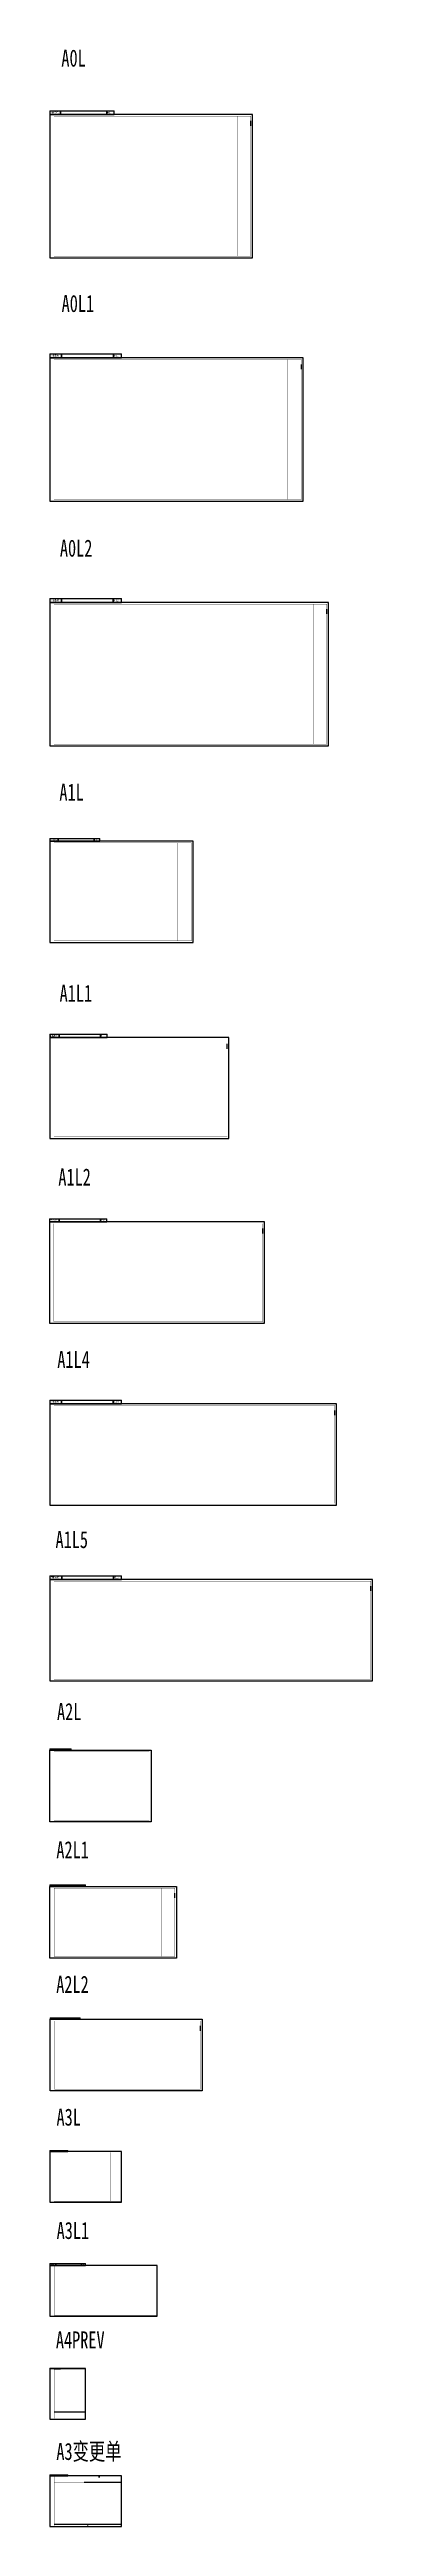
# Model space of a CAD drawing. Extents: x -302153 to 2378000, y -57590 to 1700000.
# Drawn here: x -302153 to -112813, y 44204 to 1496698 of the extents above; entities that cross this region are included whole.
import ezdxf

# ---------------------------------------------------------------- set-up
doc = ezdxf.new("R2010")
doc.units = 0
doc.header["$LTSCALE"] = 500
doc.header["$MEASUREMENT"] = 0
doc.layers.get('0').update_dxf_attribs({"linetype": 'CONTINUOUS'})
doc.layers.add('内框', color=8, linetype='CONTINUOUS', plot=False)
doc.styles.add('TH-STYLE1', font='Stfangso_1.ttf', dxfattribs={"width": 0.7})
doc.styles.add('黑体', font='simhei.ttf')

# ---------------------------------------------------------------- blocks, each defined once
blk = doc.blocks.new('THAPE_A0L_inner')
at = {"layer": '内框'}
for p, q in [((0, 861), (0, 841)), ((0, 861), (378, 861)), ((0, 841), (63, 841)), ((36, 841), (0, 841)), ((108, 841), (36, 841)), ((63, 841), (63, 861)), ((63, 861), (63, 841)), ((63, 841), (335, 841)), ((252, 841), (108, 841)), ((378, 841), (252, 841)), ((335, 841), (335, 861)), ((335, 861), (335, 841)), ((335, 841), (378, 841)), ((378, 841), (378, 861)), ((1179, 774), (1179, 802))]:
    blk.add_line(p, q, dxfattribs=at)
blk.add_lwpolyline([(0, 0), (1189, 0), (1189, 841), (0, 841)], close=True, dxfattribs=at)
at = {"layer": '内框', "const_width": 1.4}
blk.add_lwpolyline([(25, 831), (25, 10), (1179, 10), (1179, 831)], close=True, dxfattribs=at)
at = {"layer": '内框', "const_width": 0.5}
blk.add_lwpolyline([(1099, 831), (1099, 10)], dxfattribs=at)
at = {"layer": '内框', "style": '黑体', "width": 0.8}
for s, p in [('内框名称：', (6, 847)), ('A0L', (339, 847))]:
    blk.add_text(s, height=9, dxfattribs=at).set_placement(p)
blk.add_attdef('内框名称', (66, 847), '', height=9, dxfattribs=at)
blk = doc.blocks.new('THAPE_A0L1_inner')
at = {"layer": '内框'}
for p, q in [((0, 863), (0, 841)), ((0, 863), (420, 863)), ((0, 841), (70, 841)), ((40, 841), (0, 841)), ((120, 841), (40, 841)), ((70, 841), (70, 863)), ((70, 863), (70, 841)), ((70, 841), (373, 841)), ((280, 841), (120, 841)), ((420, 841), (280, 841)), ((373, 841), (373, 863)), ((373, 863), (373, 841)), ((373, 841), (420, 841)), ((420, 841), (420, 863)), ((1476, 774), (1476, 802))]:
    blk.add_line(p, q, dxfattribs=at)
blk.add_lwpolyline([(0, 0), (1486, 0), (1486, 841), (0, 841)], close=True, dxfattribs=at)
at = {"layer": '内框', "const_width": 1.4}
blk.add_lwpolyline([(25, 831), (25, 10), (1476, 10), (1476, 831)], close=True, dxfattribs=at)
at = {"layer": '内框', "const_width": 0.5}
blk.add_lwpolyline([(1396, 831), (1396, 10)], dxfattribs=at)
at = {"layer": '内框', "style": '黑体', "width": 0.8}
for s, p in [('内框名称：', (6, 848)), ('A0L1', (377, 848))]:
    blk.add_text(s, height=10, dxfattribs=at).set_placement(p)
blk.add_attdef('内框名称', (74, 848), '', height=10, dxfattribs=at)
blk = doc.blocks.new('THAPE_A0L2_inner')
at = {"layer": '内框'}
for p, q in [((0, 863), (0, 841)), ((0, 863), (420, 863)), ((0, 841), (70, 841)), ((40, 841), (0, 841)), ((120, 841), (40, 841)), ((70, 841), (70, 863)), ((70, 863), (70, 841)), ((70, 841), (373, 841)), ((280, 841), (120, 841)), ((420, 841), (280, 841)), ((373, 841), (373, 863)), ((373, 863), (373, 841)), ((373, 841), (420, 841)), ((420, 841), (420, 863)), ((1625, 774), (1625, 802))]:
    blk.add_line(p, q, dxfattribs=at)
blk.add_lwpolyline([(0, 0), (1635, 0), (1635, 841), (0, 841)], close=True, dxfattribs=at)
at = {"layer": '内框', "const_width": 1.4}
blk.add_lwpolyline([(25, 831), (25, 10), (1625, 10), (1625, 831)], close=True, dxfattribs=at)
at = {"layer": '内框', "const_width": 0.5}
blk.add_lwpolyline([(1545, 831), (1545, 10)], dxfattribs=at)
at = {"layer": '内框', "style": '黑体', "width": 0.8}
for s, p in [('内框名称：', (6, 848)), ('A0L2', (377, 848))]:
    blk.add_text(s, height=10, dxfattribs=at).set_placement(p)
blk.add_attdef('内框名称', (74, 848), '', height=10, dxfattribs=at)
blk = doc.blocks.new('THAPE_A1L_inner')
at = {"layer": '内框'}
for p, q in [((0, 609), (0, 594)), ((0, 609), (294, 609)), ((0, 594), (49, 594)), ((28, 594), (0, 594)), ((84, 594), (28, 594)), ((49, 594), (49, 609)), ((49, 609), (49, 594)), ((49, 594), (261, 594)), ((196, 594), (84, 594)), ((294, 594), (196, 594)), ((261, 594), (261, 609)), ((261, 609), (261, 594)), ((261, 594), (294, 594)), ((294, 594), (294, 609))]:
    blk.add_line(p, q, dxfattribs=at)
blk.add_lwpolyline([(0, 0), (841, 0), (841, 594), (0, 594)], close=True, dxfattribs=at)
at = {"layer": '内框', "const_width": 1.4}
blk.add_lwpolyline([(25, 584), (25, 10), (831, 10), (831, 584)], close=True, dxfattribs=at)
at = {"layer": '内框', "const_width": 0.5}
blk.add_lwpolyline([(751, 584), (751, 10)], dxfattribs=at)
at = {"layer": '内框', "style": '黑体', "width": 0.8}
for s, p in [('内框名称：', (4, 599)), ('A1L', (264, 599))]:
    blk.add_text(s, height=7, dxfattribs=at).set_placement(p)
blk.add_attdef('内框名称', (52, 599), '', height=7, dxfattribs=at)
blk = doc.blocks.new('THAPE_A1L1_inner')
blk.add_line((1041, 527), (1041, 555))
at = {"layer": '内框'}
for p, q in [((0, 612), (0, 594)), ((0, 612), (336, 612)), ((0, 594), (56, 594)), ((32, 594), (0, 594)), ((96, 594), (32, 594)), ((56, 594), (56, 612)), ((56, 612), (56, 594)), ((56, 594), (298, 594)), ((224, 594), (96, 594)), ((336, 594), (224, 594)), ((298, 594), (298, 612)), ((298, 612), (298, 594)), ((298, 594), (336, 594)), ((336, 594), (336, 612))]:
    blk.add_line(p, q, dxfattribs=at)
blk.add_lwpolyline([(0, 0), (1051, 0), (1051, 594), (0, 594)], close=True, dxfattribs=at)
at = {"layer": '内框', "const_width": 1.4}
blk.add_lwpolyline([(25, 584), (25, 10), (1041, 10), (1041, 584)], close=True, dxfattribs=at)
at = {"layer": '内框', "const_width": 0.5}
blk.add_lwpolyline([(961, 584), (961, 10)], dxfattribs=at)
at = {"layer": '内框', "style": '黑体', "width": 0.8}
for s, p in [('内框名称：', (5, 599)), ('A1L1', (302, 599))]:
    blk.add_text(s, height=8, dxfattribs=at).set_placement(p)
blk.add_attdef('内框名称', (59, 599), '', height=8, dxfattribs=at)
blk = doc.blocks.new('THAPE_A1L2_inner')
blk.add_line((1251, 527), (1251, 555))
at = {"layer": '内框'}
for p, q in [((0, 612), (0, 594)), ((0, 612), (336, 612)), ((0, 594), (56, 594)), ((32, 594), (0, 594)), ((96, 594), (32, 594)), ((56, 594), (56, 612)), ((56, 612), (56, 594)), ((56, 594), (298, 594)), ((224, 594), (96, 594)), ((336, 594), (224, 594)), ((298, 594), (298, 612)), ((298, 612), (298, 594)), ((298, 594), (336, 594)), ((336, 594), (336, 612))]:
    blk.add_line(p, q, dxfattribs=at)
blk.add_lwpolyline([(0, 0), (1261, 0), (1261, 594), (0, 594)], close=True, dxfattribs=at)
at = {"layer": '内框', "const_width": 1.4}
blk.add_lwpolyline([(25, 584), (25, 10), (1251, 10), (1251, 584)], close=True, dxfattribs=at)
at = {"layer": '内框', "const_width": 0.5}
blk.add_lwpolyline([(1171, 584), (1171, 10)], dxfattribs=at)
at = {"layer": '内框', "style": '黑体', "width": 0.8}
for s, p in [('内框名称：', (5, 599)), ('A1L2', (302, 599))]:
    blk.add_text(s, height=8, dxfattribs=at).set_placement(p)
blk.add_attdef('内框名称', (59, 599), '', height=8, dxfattribs=at)
blk = doc.blocks.new('THAPE_A1L4_inner')
blk.add_line((1672, 527), (1672, 555))
at = {"layer": '内框'}
for p, q in [((0, 616), (0, 594)), ((0, 616), (420, 616)), ((0, 594), (70, 594)), ((40, 594), (0, 594)), ((120, 594), (40, 594)), ((70, 594), (70, 616)), ((70, 616), (70, 594)), ((70, 594), (373, 594)), ((280, 594), (120, 594)), ((420, 594), (280, 594)), ((373, 594), (373, 616)), ((373, 616), (373, 594)), ((373, 594), (420, 594)), ((420, 594), (420, 616))]:
    blk.add_line(p, q, dxfattribs=at)
blk.add_lwpolyline([(0, 0), (1682, 0), (1682, 594), (0, 594)], close=True, dxfattribs=at)
at = {"layer": '内框', "const_width": 1.4}
blk.add_lwpolyline([(25, 584), (25, 10), (1672, 10), (1672, 584)], close=True, dxfattribs=at)
at = {"layer": '内框', "const_width": 0.5}
blk.add_lwpolyline([(1592, 584), (1592, 10)], dxfattribs=at)
at = {"layer": '内框', "style": '黑体', "width": 0.8}
for s, p in [('内框名称：', (6, 601)), ('A1L4', (377, 601))]:
    blk.add_text(s, height=10, dxfattribs=at).set_placement(p)
blk.add_attdef('内框名称', (74, 601), '', height=10, dxfattribs=at)
blk = doc.blocks.new('THAPE_A1L5_inner')
blk.add_line((1882, 527), (1882, 555))
at = {"layer": '内框'}
for p, q in [((0, 616), (0, 594)), ((0, 616), (420, 616)), ((0, 594), (70, 594)), ((40, 594), (0, 594)), ((120, 594), (40, 594)), ((70, 594), (70, 616)), ((70, 616), (70, 594)), ((70, 594), (373, 594)), ((280, 594), (120, 594)), ((420, 594), (280, 594)), ((373, 594), (373, 616)), ((373, 616), (373, 594)), ((373, 594), (420, 594)), ((420, 594), (420, 616))]:
    blk.add_line(p, q, dxfattribs=at)
blk.add_lwpolyline([(0, 0), (1892, 0), (1892, 594), (0, 594)], close=True, dxfattribs=at)
at = {"layer": '内框', "const_width": 1.4}
blk.add_lwpolyline([(25, 584), (25, 10), (1882, 10), (1882, 584)], close=True, dxfattribs=at)
at = {"layer": '内框', "const_width": 0.5}
blk.add_lwpolyline([(1802, 584), (1802, 10)], dxfattribs=at)
at = {"layer": '内框', "style": '黑体', "width": 0.8}
for s, p in [('内框名称：', (6, 601)), ('A1L5', (377, 601))]:
    blk.add_text(s, height=10, dxfattribs=at).set_placement(p)
blk.add_attdef('内框名称', (74, 601), '', height=10, dxfattribs=at)
blk = doc.blocks.new('THAPE_A2L_inner')
at = {"layer": '内框'}
for p, q in [((0, 427), (0, 420)), ((0, 427), (126, 427)), ((0, 420), (21, 420)), ((12, 420), (0, 420)), ((36, 420), (12, 420)), ((21, 420), (21, 427)), ((21, 427), (21, 420)), ((21, 420), (112, 420)), ((84, 420), (36, 420)), ((126, 420), (84, 420)), ((112, 420), (112, 427)), ((112, 427), (112, 420)), ((112, 420), (126, 420)), ((126, 420), (126, 427))]:
    blk.add_line(p, q, dxfattribs=at)
blk.add_lwpolyline([(0, 0), (0, 420), (594, 420), (594, 0)], close=True, dxfattribs=at)
at = {"layer": '内框', "const_width": 1.4}
blk.add_lwpolyline([(25, 410), (25, 10), (584, 10), (584, 410)], close=True, dxfattribs=at)
at = {"layer": '内框', "const_width": 0.5}
blk.add_lwpolyline([(504, 410), (504, 10)], dxfattribs=at)
at = {"layer": '内框', "style": '黑体', "width": 0.8}
for s, p in [('内框名称：', (2, 422)), ('A2L', (113, 422))]:
    blk.add_text(s, height=3, dxfattribs=at).set_placement(p)
blk.add_attdef('内框名称', (22, 422), '', height=3, dxfattribs=at)
blk = doc.blocks.new('THAPE_A2L1_inner')
blk.add_line((733, 353), (733, 381))
at = {"layer": '内框'}
for p, q in [((0, 431), (0, 420)), ((0, 431), (210, 431)), ((0, 420), (35, 420)), ((20, 420), (0, 420)), ((60, 420), (20, 420)), ((35, 420), (35, 431)), ((35, 431), (35, 420)), ((35, 420), (186, 420)), ((140, 420), (60, 420)), ((210, 420), (140, 420)), ((186, 420), (186, 431)), ((186, 431), (186, 420)), ((186, 420), (210, 420)), ((210, 420), (210, 431))]:
    blk.add_line(p, q, dxfattribs=at)
blk.add_lwpolyline([(0, 0), (0, 420), (743, 420), (743, 0)], close=True, dxfattribs=at)
at = {"layer": '内框', "const_width": 1.4}
blk.add_lwpolyline([(25, 410), (25, 10), (733, 10), (733, 410)], close=True, dxfattribs=at)
at = {"layer": '内框', "const_width": 0.5}
blk.add_lwpolyline([(653, 410), (653, 10)], dxfattribs=at)
at = {"layer": '内框', "style": '黑体', "width": 0.8}
for s, p in [('内框名称：', (3, 423)), ('A2L1', (188, 423))]:
    blk.add_text(s, height=5, dxfattribs=at).set_placement(p)
blk.add_attdef('内框名称', (37, 423), '', height=5, dxfattribs=at)
blk = doc.blocks.new('THAPE_A2L2_inner')
blk.add_line((881, 353), (881, 381))
at = {"layer": '内框'}
for p, q in [((0, 429), (0, 420)), ((0, 429), (176, 429)), ((0, 420), (29, 420)), ((17, 420), (0, 420)), ((50, 420), (17, 420)), ((29, 420), (29, 429)), ((29, 429), (29, 420)), ((29, 420), (157, 420)), ((118, 420), (50, 420)), ((176, 420), (118, 420)), ((157, 420), (157, 429)), ((157, 429), (157, 420)), ((157, 420), (176, 420)), ((176, 420), (176, 429))]:
    blk.add_line(p, q, dxfattribs=at)
blk.add_lwpolyline([(0, 0), (0, 420), (891, 420), (891, 0)], close=True, dxfattribs=at)
at = {"layer": '内框', "const_width": 1.4}
blk.add_lwpolyline([(25, 410), (25, 10), (881, 10), (881, 410)], close=True, dxfattribs=at)
at = {"layer": '内框', "const_width": 0.5}
blk.add_lwpolyline([(801, 410), (801, 10)], dxfattribs=at)
at = {"layer": '内框', "style": '黑体', "width": 0.8}
for s, p in [('内框名称：', (3, 423)), ('A2L2', (158, 423))]:
    blk.add_text(s, height=4.2, dxfattribs=at).set_placement(p)
blk.add_attdef('内框名称', (31, 423), '', height=4.2, dxfattribs=at)
blk = doc.blocks.new('THAPE_A3L_inner')
at = {"layer": '内框'}
for p, q in [((0, 302), (0, 297)), ((0, 302), (105, 302)), ((0, 297), (18, 297)), ((10, 297), (0, 297)), ((30, 297), (10, 297)), ((18, 297), (18, 302)), ((18, 302), (18, 297)), ((18, 297), (93, 297)), ((70, 297), (30, 297)), ((105, 297), (70, 297)), ((93, 297), (93, 302)), ((93, 302), (93, 297)), ((93, 297), (105, 297)), ((105, 297), (105, 302))]:
    blk.add_line(p, q, dxfattribs=at)
blk.add_lwpolyline([(0, 0), (420, 0), (420, 297), (0, 297)], close=True, dxfattribs=at)
at = {"layer": '内框', "const_width": 1}
blk.add_lwpolyline([(25, 5), (415, 5), (415, 292), (25, 292)], close=True, dxfattribs=at)
at = {"layer": '内框', "const_width": 0.5}
blk.add_lwpolyline([(358, 292), (358, 5)], dxfattribs=at)
at = {"layer": '内框', "style": '黑体', "width": 0.8}
for s, p in [('内框名称：', (2, 299)), ('A3L', (94, 299))]:
    blk.add_text(s, height=2.5, dxfattribs=at).set_placement(p)
blk.add_attdef('内框名称', (18, 299), '', height=2.5, dxfattribs=at)
blk = doc.blocks.new('THAPE_A3L1_inner')
at = {"layer": '内框'}
for p, q in [((0, 308), (0, 297)), ((0, 308), (210, 308)), ((0, 297), (35, 297)), ((20, 297), (0, 297)), ((60, 297), (20, 297)), ((35, 297), (35, 308)), ((35, 308), (35, 297)), ((35, 297), (186, 297)), ((140, 297), (60, 297)), ((210, 297), (140, 297)), ((186, 297), (186, 308)), ((186, 308), (186, 297)), ((186, 297), (210, 297)), ((210, 297), (210, 308))]:
    blk.add_line(p, q, dxfattribs=at)
blk.add_lwpolyline([(0, 0), (630, 0), (630, 297), (0, 297)], close=True, dxfattribs=at)
at = {"layer": '内框', "const_width": 1}
blk.add_lwpolyline([(25, 5), (625, 5), (625, 292), (25, 292)], close=True, dxfattribs=at)
at = {"layer": '内框', "const_width": 0.5}
blk.add_lwpolyline([(568, 292), (568, 5)], dxfattribs=at)
at = {"layer": '内框', "style": '黑体', "width": 0.8}
for s, p in [('内框名称：', (3, 300)), ('A3L1', (188, 300))]:
    blk.add_text(s, height=5, dxfattribs=at).set_placement(p)
blk.add_attdef('内框名称', (37, 300), '', height=5, dxfattribs=at)
blk = doc.blocks.new('THAPE_A4PREV_inner')
at = {"layer": '内框'}
for p, q in [((0, 300), (0, 297)), ((0, 300), (63, 300)), ((0, 297), (10, 297)), ((6, 297), (0, 297)), ((18, 297), (6, 297)), ((10, 297), (10, 300)), ((10, 300), (10, 297)), ((10, 297), (56, 297)), ((42, 297), (18, 297)), ((63, 297), (42, 297)), ((56, 297), (56, 300)), ((56, 300), (56, 297)), ((56, 297), (63, 297)), ((63, 297), (63, 300)), ((25, 44), (205, 44))]:
    blk.add_line(p, q, dxfattribs=at)
blk.add_lwpolyline([(0, 0), (210, 0), (210, 297), (0, 297)], close=True, dxfattribs=at)
for points, const_width in [([(25, 5), (205, 5), (205, 292), (25, 292)], 1), ([(25, 292), (25, 260), (205, 260), (205, 292)], 0.7)]:
    blk.add_lwpolyline(points, close=True, dxfattribs=dict(at, const_width=const_width))
at = {"layer": '内框', "style": '黑体', "width": 0.8}
for s, p in [('内框名称：', (1, 298)), ('A4PREV', (57, 298))]:
    blk.add_text(s, height=1.5, dxfattribs=at).set_placement(p)
blk.add_attdef('内框名称', (11, 298), '', height=1.5, dxfattribs=at)
blk = doc.blocks.new('THAPE_A3变更单_inner')
at = {"layer": '内框'}
for p, q in [((0, 30250), (0, 29700)), ((0, 30250), (10650, 30250)), ((0, 29700), (1750, 29700)), ((1000, 29700), (0, 29700)), ((3000, 29700), (1000, 29700)), ((1750, 29700), (1750, 30250)), ((1750, 30250), (1750, 29700)), ((1750, 29700), (9317, 29700)), ((7000, 29700), (3000, 29700)), ((10500, 29700), (7000, 29700)), ((9317, 29700), (9316, 30250)), ((9316, 30250), (9317, 29700)), ((9317, 29700), (10500, 29700)), ((10650, 29700), (10650, 30250)), ((28450, 29200), (29250, 29200)), ((20200, 26000), (41500, 26000)), ((2500, 1300), (41500, 1300)), ((22000, 1300), (22000, 500))]:
    blk.add_line(p, q, dxfattribs=at)
blk.add_lwpolyline([(0, 0), (42000, 0), (42000, 29700), (0, 29700)], close=True, dxfattribs=at)
for points, const_width in [([(2500, 500), (41500, 500), (41500, 29200), (2500, 29200)], 100), ([(2500, 29200), (2500, 26000), (41500, 26000), (41500, 29200)], 70)]:
    blk.add_lwpolyline(points, close=True, dxfattribs=dict(at, const_width=const_width))
at = {"layer": '内框', "style": '黑体', "width": 0.8}
for s, p in [('内框名称：', (158, 29866)), ('A3变更单', (9425, 29866))]:
    blk.add_text(s, height=250, dxfattribs=at).set_placement(p)
blk.add_attdef('内框名称', (1840, 29866), '', height=250, dxfattribs=at)

msp = doc.modelspace()

# ---------------------------------------------------------------- block references
at = {"layer": '内框', "xscale": 100, "yscale": 100, "zscale": 100}
for name, p in [('THAPE_A0L_inner', (-302056.7207, 1374595.3742)), ('THAPE_A0L1_inner', (-302049.4133, 1231860.807)), ('THAPE_A0L2_inner', (-302056.7207, 1088415.6232)), ('THAPE_A1L_inner', (-302032.9665, 973075.244)), ('THAPE_A1L1_inner', (-302028.9571, 858044.3877)), ('THAPE_A1L2_inner', (-302153.1459, 749798.2092)), ('THAPE_A1L4_inner', (-302056.7207, 643172.583)), ('THAPE_A1L5_inner', (-302012.6787, 540132.0624)), ('THAPE_A2L_inner', (-302050.601, 457447.7865)), ('THAPE_A2L1_inner', (-302003.3887, 377443.799)), ('THAPE_A2L2_inner', (-301796.1406, 299633.3478)), ('THAPE_A3L_inner', (-301995.3962, 234416.5736)), ('THAPE_A3L1_inner', (-301991.9976, 167583.1997)), ('THAPE_A4PREV_inner', (-301987.2991, 107079.7304))]:
    msp.add_blockref(name, p, dxfattribs=at)
at = {"layer": '内框'}
msp.add_blockref('THAPE_A3变更单_inner', (-301987.4022, 44204.1512), dxfattribs=at)

# ---------------------------------------------------------------- texts
at = {"layer": '内框', "char_height": 10000, "attachment_point": 1, "style": 'TH-STYLE1'}
for s, insert, width in [('A0L', (-295222.2868, 1496697.6803), 30007.30992), ('A0L1', (-295064.6774, 1352795.957), 30007.30992), ('A0L2', (-296081.3038, 1209323.4282), 30007.30992), ('A1L', (-296389.9015, 1066246.647), 30007.30992), ('A1L1', (-296257.1406, 948294.0345), 30007.30992), ('A1L2', (-296997.8097, 840527.4378), 30007.30992), ('A1L4', (-297596.3007, 733596.4965), 30007.30992), ('A1L5', (-298664.2824, 627939.5815), 30007.30992), ('A2L', (-297785.9652, 527057.0316), 30007.30992), ('A2L1', (-298155.8121, 446029.2346), 30007.30992), ('A2L2', (-298228.9167, 367121.3334), 30007.30992), ('A3L', (-298071.0688, 289273.022), 30007.30992), ('A3L1', (-298003.7619, 222801.6279), 30007.30992), ('A4PREV', (-298432.1921, 158602.5524), 30007.30992), ('A3变更单', (-298159.4089, 93195.8132), 47298.205738)]:
    msp.add_mtext(s, dxfattribs=dict(at, insert=insert, width=width))

doc.saveas('drawing.dxf')
